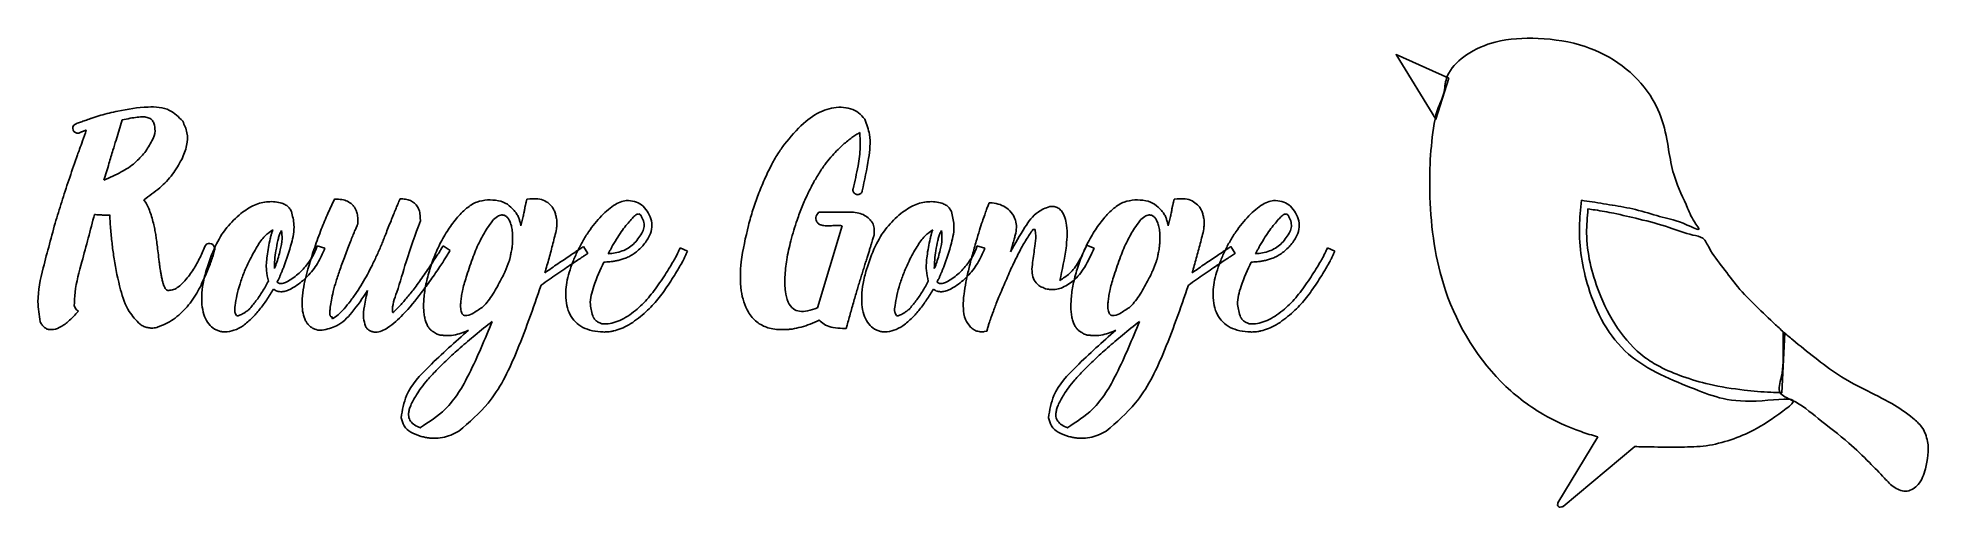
# Model space of a CAD drawing. Extents: x 1.6 to 82.8, y 5.8 to 26.
import ezdxf

# ---------------------------------------------------------------- set-up
doc = ezdxf.new("R2010")
doc.units = 0
doc.layers.get('0').update_dxf_attribs({"linetype": 'CONTINUOUS'})

msp = doc.modelspace()

# ---------------------------------------------------------------- linework, layer by layer
at = {"color": 7}
for points in [[(62.193197, 24.21778), (59.92382, 25.230507), (61.634171, 22.453538), (62.193197, 24.21778)], [(67.889611, 18.967731)], [(21.537824, 18.337438)], [(37.305908, 18.174532)], [(49.328654, 18.337438)], [(68.163439, 18.59541)], [(9.053637, 17.10253)], [(11.916855, 17.238235)], [(27.549234, 17.550334)], [(40.250505, 17.238235)], [(55.340064, 17.550334)], [(29.503282, 16.776868)], [(57.294111, 16.776868)], [(10.682022, 14.280075)], [(39.015672, 14.280075)], [(76.540138, 13.315774)]]:
    msp.add_lwpolyline(points, close=True, dxfattribs=at)
for points in [[(3.978599, 22.516868), (3.883583, 22.489742), (3.87002, 22.476179)], [(4.969148, 21.553445), (5.240558, 22.421927), (5.240558, 22.421927)], [(14.454412, 19.015888), (14.345833, 19.015888), (14.305144, 18.920872)], [(17.276941, 19.029451), (17.168362, 19.029451), (17.11411, 18.920872)], [(22.731968, 19.029451), (22.609826, 19.015888), (22.5827, 18.893746), (22.569137, 18.846276)], [(26.965725, 18.961636), (26.938599, 18.961636)], [(42.584542, 18.853057), (42.462399, 18.853057), (42.408072, 18.744478)], [(50.522798, 19.029451), (50.400656, 19.015888), (50.37353, 18.893746), (50.359967, 18.846276)], [(54.756555, 18.961636), (54.729429, 18.961636)], [(15.336457, 17.91676), (15.336457, 17.930323), (15.35002, 17.943886)], [(18.036845, 18.079591), (18.036845, 18.12028)], [(21.537824, 18.337438), (21.551387, 18.337438)], [(21.816016, 18.174532), (21.849923, 18.12028)], [(36.559568, 18.459505), (35.148266, 18.459505), (35.080451, 18.39169)], [(36.13889, 17.876071), (35.080451, 14.34789)], [(35.460365, 17.876071), (35.691086, 17.876071)], [(49.328654, 18.337438), (49.342217, 18.337438)], [(49.606845, 18.174532), (49.640753, 18.12028)], [(23.885424, 17.740366), (23.885424, 17.753929)], [(37.522991, 17.482519), (37.522991, 17.523208)], [(44.334994, 17.713165), (44.43001, 17.713165)], [(51.676253, 17.740366), (51.676253, 17.753929)], [(13.938793, 16.912573), (13.599492, 17.007589), (13.599492, 17.007589)], [(19.312367, 16.817557), (19.013831, 17.007589), (19.013831, 17.007589)], [(21.904175, 16.586911), (21.877049, 16.437643)], [(25.228761, 16.681927), (25.038804, 16.980463), (25.038804, 16.980463)], [(29.503282, 16.776868), (29.191183, 16.926136)], [(42.272367, 16.912573), (41.933142, 17.007589), (41.933142, 17.007589)], [(46.967566, 16.912573), (46.641829, 17.034715), (46.641829, 17.034715)], [(49.69508, 16.586911), (49.667954, 16.437643)], [(53.019666, 16.681927), (52.829633, 16.980463), (52.829633, 16.980463)], [(57.294111, 16.776868), (56.982012, 16.926136)], [(12.147576, 16.057653), (12.161139, 16.057653)], [(40.481226, 16.057653), (40.494789, 16.057653)], [(7.235294, 15.09423), (7.221731, 15.09423)], [(11.726898, 15.148482), (11.73368, 15.141701)], [(40.060548, 15.148482), (40.067329, 15.141701)], [(10.179966, 14.008665), (10.139202, 14.022228)], [(14.264455, 13.87296), (14.237329, 13.967976), (14.196565, 13.967976)], [(38.513616, 14.008665), (38.472851, 14.022228)], [(13.694509, 13.384467), (13.816651, 13.384467)], [(26.327964, 13.357341), (26.409342, 13.370904)], [(36.166016, 13.465845), (36.315284, 13.465845), (36.355973, 13.60155)], [(42.258804, 13.33014), (42.35382, 13.343703), (42.380946, 13.452282)], [(54.118794, 13.357341), (54.200247, 13.370904)], [(76.481111, 10.70265), (76.612476, 13.258121)], [(18.036845, 9.204962), (18.036845, 9.191399), (18.036845, 9.191399)], [(45.827674, 9.204962), (45.827674, 9.191399), (45.827674, 9.191399)], [(68.582461, 8.804944), (66.869723, 5.964751)], [(67.104459, 5.816387), (70.182425, 8.386398)]]:
    msp.add_lwpolyline(points, dxfattribs=at)
for points, knots in [([(67.889611, 18.967731), (68.039085, 18.945905), (68.520206, 18.875651), (69.342776, 18.738108), (70.338371, 18.564356), (71.438342, 18.195788), (72.055269, 18.111503), (73.065315, 17.595809), (72.640283, 18.137245), (72.392062, 18.797534), (71.86802, 19.826596), (71.63665, 21.04682), (71.450363, 22.272035), (70.842071, 23.629169), (69.677813, 24.833796), (67.993846, 25.699957), (66.098425, 25.983029), (64.324959, 25.898983), (62.985933, 25.330484), (62.284676, 24.673873), (62.055297, 24.133217), (62.01663, 23.810903), (61.958502, 23.476113), (61.82515, 23.151041), (61.672782, 22.817839), (61.417515, 21.555693), (61.281339, 19.050746), (61.748306, 15.032933), (63.674418, 11.643683), (66.053589, 9.790907), (67.527426, 9.119961), (68.34265, 8.876548), (68.582461, 8.804944)], [0, 0, 0, 0, 0.453461, 1.459588, 2.487951, 3.545796, 4.670589, 5.194143, 5.429563, 6.20721, 7.644034, 8.691989, 9.954316, 11.344469, 13.079783, 14.874898, 16.924307, 18.769061, 20.122096, 21.221, 21.535043, 21.863058, 22.190778, 22.55096, 22.91291, 23.286571, 26.396633, 30.408851, 35.295558, 37.564179, 39.365573, 40.116329, 40.116329, 40.116329, 40.116329]), ([(5.050601, 22.801841), (4.924239, 22.774105), (4.67749, 22.719946), (4.319641, 22.625475), (4.090395, 22.55247), (3.978599, 22.516868)], [0, 0, 0, 0, 0.388091, 0.757831, 1.109779, 1.109779, 1.109779, 1.109779]), ([(7.832366, 22.3676), (7.657126, 22.546237), (7.256384, 22.954744), (6.200799, 23.016121), (5.473504, 22.880627), (5.050601, 22.801841)], [0, 0, 0, 0, 0.729327, 1.667829, 2.971726, 2.971726, 2.971726, 2.971726]), ([(37.115876, 22.449053), (37.03205, 22.549746), (36.866313, 22.748831), (36.501007, 22.924766), (35.963889, 23.000949), (35.225632, 22.833016), (34.391686, 22.250663), (33.927393, 21.689292), (33.669148, 21.377051)], [0, 0, 0, 0, 0.38919, 0.769486, 1.182927, 2.000268, 2.967545, 4.179856, 4.179856, 4.179856, 4.179856]), ([(3.259385, 22.259096), (3.223255, 22.240992), (3.157586, 22.208088), (3.103149, 22.106636), (3.11437, 22.016245), (3.14536, 21.950315), (3.183207, 21.908063), (3.231295, 21.877339), (3.284957, 21.857072), (3.340892, 21.853058), (3.391507, 21.860034), (3.431986, 21.888101), (3.480613, 21.906421), (3.537945, 21.926887), (3.596986, 21.946924), (3.649215, 21.966953), (3.679858, 21.981258), (3.693626, 21.987686)], [0, 0, 0, 0, 0.118784, 0.215897, 0.323331, 0.378618, 0.433098, 0.490833, 0.548517, 0.602976, 0.658296, 0.697087, 0.748752, 0.813629, 0.879897, 0.935752, 0.981324, 0.981324, 0.981324, 0.981324]), ([(3.87002, 22.476179), (3.797153, 22.45), (3.656521, 22.399476), (3.452988, 22.327077), (3.322217, 22.281159), (3.259385, 22.259096)], [0, 0, 0, 0, 0.23228, 0.448297, 0.648076, 0.648076, 0.648076, 0.648076]), ([(3.693626, 21.987686), (3.639468, 21.831332), (3.543949, 21.55557), (3.418284, 21.197858), (3.343989, 20.997528), (3.313637, 20.915684)], [0, 0, 0, 0, 0.496407, 0.875515, 1.137386, 1.137386, 1.137386, 1.137386]), ([(5.240558, 22.421927), (5.352385, 22.446193), (5.564028, 22.492118), (5.86757, 22.539559), (6.059634, 22.551861), (6.149729, 22.557632)], [0, 0, 0, 0, 0.343284, 0.649697, 0.920428, 0.920428, 0.920428, 0.920428]), ([(6.149729, 22.557632), (6.219551, 22.54839), (6.347166, 22.531498), (6.516109, 22.437835), (6.570827, 22.33595), (6.597533, 22.286222)], [0, 0, 0, 0, 0.210861, 0.385399, 0.551811, 0.551811, 0.551811, 0.551811]), ([(6.597533, 22.286222), (6.623358, 22.172769), (6.682414, 21.913328), (6.504221, 21.468724), (6.313264, 21.185993), (6.203981, 21.024187)], [0, 0, 0, 0, 0.342455, 0.783113, 1.37274, 1.37274, 1.37274, 1.37274]), ([(7.791678, 20.725651), (7.874288, 20.920882), (8.028208, 21.284636), (8.058753, 21.875981), (7.906937, 22.205662), (7.832366, 22.3676)], [0, 0, 0, 0, 0.634235, 1.181708, 1.710231, 1.710231, 1.710231, 1.710231]), ([(37.007372, 19.368676), (37.106318, 19.830103), (37.276663, 20.624497), (37.398015, 21.691968), (37.19651, 22.232682), (37.115876, 22.449053)], [0, 0, 0, 0, 1.423812, 2.451241, 3.136644, 3.136644, 3.136644, 3.136644]), ([(4.453529, 19.830043), (4.524875, 20.068788), (4.65345, 20.49904), (4.825274, 21.073522), (4.925909, 21.409212), (4.969148, 21.553445)], [0, 0, 0, 0, 0.747532, 1.347159, 1.798882, 1.798882, 1.798882, 1.798882]), ([(33.669148, 21.377051), (33.570225, 21.240074), (33.357561, 20.945604), (33.075683, 20.433267), (32.796657, 19.848405), (32.536496, 19.214052), (32.305371, 18.557815), (32.183185, 18.112061), (32.122216, 17.889634)], [0, 0, 0, 0, 0.506488, 1.088838, 1.750734, 2.450198, 3.144707, 3.836414, 3.836414, 3.836414, 3.836414]), ([(35.080451, 14.34789), (34.941815, 14.296797), (34.695285, 14.205941), (34.332358, 14.177452), (34.008472, 14.294564), (33.786075, 14.61704), (33.684079, 15.095884), (33.677542, 15.713435), (33.759756, 16.446803), (33.938996, 17.265936), (34.172379, 18.027459), (34.42141, 18.699017), (34.660711, 19.245474), (34.919164, 19.74535), (35.185056, 20.190411), (35.447509, 20.57367), (35.709796, 20.885737), (35.957458, 21.138811), (36.175613, 21.350798), (36.373271, 21.521674), (36.555965, 21.660172), (36.72736, 21.779177), (36.843075, 21.846628), (36.898793, 21.879107)], [0, 0, 0, 0, 0.442084, 0.786134, 1.07115, 1.431098, 1.90122, 2.52648, 3.276258, 4.111056, 5.03827, 5.663501, 6.258958, 6.826765, 7.35051, 7.813528, 8.218654, 8.571586, 8.875497, 9.13102, 9.354801, 9.563064, 9.756478, 9.756478, 9.756478, 9.756478]), ([(36.898793, 21.879107), (36.912794, 21.668889), (36.944793, 21.188437), (36.827188, 20.377239), (36.689794, 19.788979), (36.61382, 19.463692)], [0, 0, 0, 0, 0.630659, 1.441375, 2.444196, 2.444196, 2.444196, 2.444196]), ([(3.313637, 20.915684), (3.202175, 20.594833), (2.982909, 19.963657), (2.67485, 19.027344), (2.484464, 18.410067), (2.390902, 18.106717)], [0, 0, 0, 0, 1.018972, 2.004514, 2.956854, 2.956854, 2.956854, 2.956854]), ([(6.203981, 21.024187), (6.068559, 20.871063), (5.776584, 20.540922), (5.170496, 20.148763), (4.704472, 19.941597), (4.453529, 19.830043)], [0, 0, 0, 0, 0.610992, 1.317316, 2.141408, 2.141408, 2.141408, 2.141408]), ([(6.163292, 18.988762), (6.398402, 19.153952), (6.850167, 19.471365), (7.41193, 20.057243), (7.667328, 20.506778), (7.791678, 20.725651)], [0, 0, 0, 0, 0.861228, 1.654851, 2.407911, 2.407911, 2.407911, 2.407911]), ([(7.221731, 15.09423), (7.200886, 15.09721), (7.156755, 15.10352), (7.100191, 15.153962), (7.052556, 15.228924), (7.010004, 15.333373), (6.970116, 15.467498), (6.93567, 15.624961), (6.904594, 15.787883), (6.877158, 15.939378), (6.854295, 16.081345), (6.833725, 16.233973), (6.811082, 16.417158), (6.783584, 16.668044), (6.747022, 16.954681), (6.708606, 17.24644), (6.674256, 17.499522), (6.631588, 17.7406), (6.571281, 17.996054), (6.498484, 18.270353), (6.409612, 18.540561), (6.301383, 18.784187), (6.20767, 18.923018), (6.163292, 18.988762)], [0, 0, 0, 0, 0.061976, 0.131212, 0.217577, 0.328321, 0.467842, 0.637231, 0.811533, 0.96547, 1.099084, 1.24288, 1.427466, 1.652811, 2.000027, 2.294304, 2.535665, 2.766186, 3.028428, 3.322867, 3.617289, 3.881407, 4.11899, 4.11899, 4.11899, 4.11899]), ([(12.500364, 18.486706), (12.470442, 18.542325), (12.411977, 18.650999), (12.267629, 18.774525), (11.968482, 18.893917), (11.497943, 18.939951), (10.874466, 18.785653), (10.518481, 18.537288), (10.329234, 18.405253)], [0, 0, 0, 0, 0.18825, 0.367822, 0.555541, 1.147282, 1.75283, 2.440121, 2.440121, 2.440121, 2.440121]), ([(14.305144, 18.920872), (14.211698, 18.724243), (14.011392, 18.302761), (13.734137, 17.608414), (13.557429, 17.109268), (13.463787, 16.844758)], [0, 0, 0, 0, 0.652985, 1.399701, 2.241493, 2.241493, 2.241493, 2.241493]), ([(15.35002, 17.943886), (15.350226, 17.955442), (15.350727, 17.983596), (15.353044, 18.033363), (15.358167, 18.099072), (15.356746, 18.183554), (15.34139, 18.287799), (15.31757, 18.407774), (15.280634, 18.53232), (15.223547, 18.647312), (15.125698, 18.778079), (14.964846, 18.907644), (14.723061, 19.001708), (14.547281, 19.010986), (14.454412, 19.015888)], [0, 0, 0, 0, 0.034672, 0.084474, 0.149437, 0.232358, 0.337277, 0.465025, 0.599276, 0.725708, 0.847955, 1.086968, 1.334776, 1.612348, 1.612348, 1.612348, 1.612348]), ([(17.11411, 18.920872), (17.10908, 18.908563), (17.088958, 18.859324), (17.043716, 18.748512), (16.971535, 18.571632), (16.87889, 18.344283), (16.772668, 18.081911), (16.660537, 17.804354), (16.552775, 17.535144), (16.45959, 17.297827), (16.405553, 17.153607), (16.381333, 17.088967)], [0, 0, 0, 0, 0.039891, 0.159576, 0.359075, 0.613014, 0.89608, 1.208251, 1.511065, 1.766012, 1.973095, 1.973095, 1.973095, 1.973095]), ([(17.860451, 18.771604), (17.811041, 18.818611), (17.709949, 18.914789), (17.504616, 19.001128), (17.355544, 19.019673), (17.276941, 19.029451)], [0, 0, 0, 0, 0.203301, 0.415961, 0.65316, 0.65316, 0.65316, 0.65316]), ([(18.036845, 18.12028), (18.033467, 18.208867), (18.027235, 18.372339), (17.973414, 18.598896), (17.896288, 18.716813), (17.860451, 18.771604)], [0, 0, 0, 0, 0.266083, 0.49101, 0.686236, 0.686236, 0.686236, 0.686236]), ([(20.913626, 18.988762), (20.760314, 18.967187), (20.433939, 18.921258), (19.978731, 18.616132), (19.558375, 18.174686), (19.167268, 17.628205), (18.823431, 17.013896), (18.5508, 16.358647), (18.346229, 15.699678), (18.207746, 15.06581), (18.18395, 14.653841), (18.17255, 14.456469)], [0, 0, 0, 0, 0.459398, 0.977984, 1.600077, 2.287272, 2.986932, 3.708305, 4.411677, 5.055689, 5.64801, 5.64801, 5.64801, 5.64801]), ([(22.067081, 18.527395), (21.974011, 18.62493), (21.784668, 18.823356), (21.368457, 18.978543), (21.071856, 18.985207), (20.913626, 18.988762)], [0, 0, 0, 0, 0.400328, 0.814434, 1.287974, 1.287974, 1.287974, 1.287974]), ([(22.569137, 18.846276), (22.565807, 18.833979), (22.558222, 18.805969), (22.547158, 18.758402), (22.534564, 18.701365), (22.521229, 18.636785), (22.507569, 18.566693), (22.494157, 18.490878), (22.478333, 18.407527), (22.457797, 18.314808), (22.432939, 18.212955), (22.405912, 18.104308), (22.378818, 17.991216), (22.360999, 17.914768), (22.351979, 17.876071)], [0, 0, 0, 0, 0.038218, 0.08705, 0.146486, 0.213452, 0.28487, 0.360712, 0.444425, 0.539367, 0.64557, 0.758947, 0.87524, 0.994441, 0.994441, 0.994441, 0.994441]), ([(23.885424, 17.753929), (23.885831, 17.769255), (23.886819, 17.806485), (23.89155, 17.872092), (23.901184, 17.95793), (23.901518, 18.067683), (23.880724, 18.201632), (23.846685, 18.354083), (23.794868, 18.510891), (23.717281, 18.653895), (23.587356, 18.810353), (23.381791, 18.963533), (23.069301, 19.05139), (22.849425, 19.03709), (22.731968, 19.029451)], [0, 0, 0, 0, 0.045991, 0.11172, 0.197251, 0.305077, 0.439744, 0.602879, 0.773571, 0.933479, 1.08768, 1.381144, 1.687461, 2.038745, 2.038745, 2.038745, 2.038745]), ([(26.938599, 18.961636), (26.852371, 18.952017), (26.664521, 18.93106), (26.384542, 18.785844), (26.095054, 18.571666), (25.801502, 18.295603), (25.51592, 17.972834), (25.247645, 17.609869), (24.999024, 17.212185), (24.775238, 16.783175), (24.579888, 16.335258), (24.423532, 15.885341), (24.31566, 15.449118), (24.290832, 15.163621), (24.278901, 15.026416)], [0, 0, 0, 0, 0.258431, 0.562995, 0.929597, 1.339273, 1.76861, 2.221194, 2.691663, 3.174221, 3.671544, 4.156217, 4.602207, 5.014854, 5.014854, 5.014854, 5.014854]), ([(27.820645, 18.432379), (27.753345, 18.532284), (27.623156, 18.725548), (27.314416, 18.917302), (27.08421, 18.946572), (26.965725, 18.961636)], [0, 0, 0, 0, 0.358653, 0.693806, 1.049245, 1.049245, 1.049245, 1.049245]), ([(36.61382, 19.463692), (36.609337, 19.446233), (36.600657, 19.412433), (36.608201, 19.359459), (36.63278, 19.313133), (36.666263, 19.273344), (36.705311, 19.241145), (36.752512, 19.214597), (36.809006, 19.207341), (36.867952, 19.213297), (36.920076, 19.237659), (36.962962, 19.27259), (36.994739, 19.317169), (37.003138, 19.351415), (37.007372, 19.368676)], [0, 0, 0, 0, 0.053666, 0.103893, 0.156142, 0.209121, 0.258944, 0.307521, 0.369354, 0.42631, 0.483347, 0.53903, 0.591091, 0.644003, 0.644003, 0.644003, 0.644003]), ([(40.834014, 18.486706), (40.804078, 18.542324), (40.745591, 18.650985), (40.601266, 18.774526), (40.30212, 18.893924), (39.831577, 18.939947), (39.208093, 18.785665), (38.852119, 18.537289), (38.662884, 18.405253)], [0, 0, 0, 0, 0.188268, 0.367827, 0.555531, 1.147288, 1.752852, 2.440115, 2.440115, 2.440115, 2.440115]), ([(42.408072, 18.744478), (42.386852, 18.686977), (42.337648, 18.553646), (42.256878, 18.325003), (42.153197, 18.032661), (42.030743, 17.655911), (41.890007, 17.175796), (41.732424, 16.61381), (41.579706, 16.025694), (41.459777, 15.466884), (41.362193, 14.909034), (41.327828, 14.376058), (41.396316, 13.862915), (41.579189, 13.626764), (41.661732, 13.520172)], [0, 0, 0, 0, 0.183873, 0.426355, 0.72746, 1.114402, 1.614612, 2.228275, 2.865474, 3.436813, 3.943337, 4.560658, 5.045008, 5.443498, 5.443498, 5.443498, 5.443498]), ([(43.371571, 16.749742), (43.401363, 16.852719), (43.454235, 17.035472), (43.521642, 17.275418), (43.591661, 17.520756), (43.644846, 17.792436), (43.604629, 18.112297), (43.458164, 18.398024), (43.231106, 18.634674), (42.927695, 18.804902), (42.701258, 18.836678), (42.584542, 18.853057)], [0, 0, 0, 0, 0.321622, 0.570782, 0.747464, 1.087795, 1.393574, 1.695011, 2.03518, 2.365115, 2.716085, 2.716085, 2.716085, 2.716085]), ([(45.054208, 18.703789), (44.878896, 18.635088), (44.432391, 18.460112), (43.905397, 17.707099), (43.569363, 17.10446), (43.371571, 16.749742)], [0, 0, 0, 0, 0.555669, 1.41524, 2.645092, 2.645092, 2.645092, 2.645092]), ([(45.488449, 15.528472), (45.591359, 15.987494), (45.767091, 16.771338), (45.835193, 17.78159), (45.678626, 18.412511), (45.424783, 18.6458), (45.244978, 18.714963), (45.119542, 18.707616), (45.054208, 18.703789)], [0, 0, 0, 0, 1.406629, 2.402012, 3.050239, 3.23718, 3.416109, 3.61061, 3.61061, 3.61061, 3.61061]), ([(48.704456, 18.988762), (48.551144, 18.967187), (48.224768, 18.921258), (47.76956, 18.616132), (47.349204, 18.174686), (46.958102, 17.628208), (46.61427, 17.013904), (46.341731, 16.358625), (46.137069, 15.699686), (45.998578, 15.065811), (45.97478, 14.653841), (45.963379, 14.456469)], [0, 0, 0, 0, 0.459398, 0.977984, 1.600077, 2.28727, 2.986921, 3.708273, 4.411661, 5.055677, 5.647998, 5.647998, 5.647998, 5.647998]), ([(49.857911, 18.527395), (49.764847, 18.62493), (49.575516, 18.823355), (49.159304, 18.978549), (48.862697, 18.985209), (48.704456, 18.988762)], [0, 0, 0, 0, 0.400316, 0.814407, 1.287979, 1.287979, 1.287979, 1.287979]), ([(50.359967, 18.846276), (50.356637, 18.833979), (50.349052, 18.805969), (50.337988, 18.758402), (50.32539, 18.701367), (50.312076, 18.636787), (50.298458, 18.566691), (50.285069, 18.490874), (50.269218, 18.407526), (50.248641, 18.31481), (50.223765, 18.212957), (50.196744, 18.10431), (50.169663, 17.991221), (50.151883, 17.914768), (50.142884, 17.876071)], [0, 0, 0, 0, 0.038218, 0.08705, 0.146486, 0.213448, 0.284859, 0.360698, 0.444414, 0.539364, 0.645572, 0.758948, 0.875237, 0.994425, 0.994425, 0.994425, 0.994425]), ([(51.404843, 18.771604), (51.329602, 18.835617), (51.175813, 18.966457), (50.859223, 19.050522), (50.639943, 19.036788), (50.522798, 19.029451)], [0, 0, 0, 0, 0.293424, 0.599741, 0.951076, 0.951076, 0.951076, 0.951076]), ([(51.676253, 17.753929), (51.67666, 17.769255), (51.677648, 17.806485), (51.682379, 17.872092), (51.692013, 17.957929), (51.692352, 18.067685), (51.671553, 18.201613), (51.637684, 18.354161), (51.585467, 18.510646), (51.509022, 18.654711), (51.439148, 18.733113), (51.404843, 18.771604)], [0, 0, 0, 0, 0.045991, 0.11172, 0.197251, 0.305077, 0.439741, 0.602865, 0.773569, 0.933478, 1.087701, 1.087701, 1.087701, 1.087701]), ([(54.729429, 18.961636), (54.643206, 18.952017), (54.455373, 18.931062), (54.175423, 18.785838), (53.885956, 18.57166), (53.592401, 18.2956), (53.306806, 17.972824), (53.038467, 17.60989), (52.78987, 17.212183), (52.566111, 16.783162), (52.370706, 16.33527), (52.214377, 15.88534), (52.106535, 15.449114), (52.081677, 15.16362), (52.06973, 15.026416)], [0, 0, 0, 0, 0.258412, 0.562943, 0.929529, 1.339207, 1.768557, 2.221173, 2.691633, 3.174183, 3.67152, 4.156187, 4.602174, 5.014824, 5.014824, 5.014824, 5.014824]), ([(55.611474, 18.432379), (55.544188, 18.532286), (55.414017, 18.725563), (55.105259, 18.9173), (54.875044, 18.946571), (54.756555, 18.961636)], [0, 0, 0, 0, 0.358632, 0.6938, 1.049254, 1.049254, 1.049254, 1.049254]), ([(70.182425, 8.386398), (70.400632, 8.381351), (71.063605, 8.366017), (72.085586, 8.362986), (73.594004, 8.38906), (75.178997, 8.975513), (76.193073, 9.641846), (77.4092, 10.572826), (74.538395, 10.135664), (72.846409, 10.828399), (69.565821, 12.104456), (68.100556, 14.968489), (67.717336, 17.337127), (67.849647, 18.589464), (67.889611, 18.967731)], [0, 0, 0, 0, 0.654882, 1.989716, 3.062101, 5.196338, 6.702456, 7.293078, 8.628873, 11.578532, 14.77916, 18.122855, 20.753776, 21.892346, 21.892346, 21.892346, 21.892346]), ([(2.390902, 18.106717), (2.204231, 17.429168), (1.888019, 16.281432), (1.546284, 14.810039), (1.667575, 14.036883), (1.712452, 13.750818)], [0, 0, 0, 0, 2.117549, 3.587026, 4.450037, 4.450037, 4.450037, 4.450037]), ([(3.177931, 14.429343), (3.185322, 14.625974), (3.209566, 15.270963), (3.576107, 16.576601), (3.86811, 17.686707), (4.046414, 18.364564)], [0, 0, 0, 0, 0.589117, 1.932427, 4.039024, 4.039024, 4.039024, 4.039024]), ([(4.046414, 18.364564), (4.061452, 18.361289), (4.10907, 18.350919), (4.209311, 18.345751), (4.346838, 18.336487), (4.490603, 18.331509), (4.608475, 18.328928), (4.672631, 18.335045), (4.697738, 18.337438)], [0, 0, 0, 0, 0.046127, 0.146055, 0.300106, 0.460034, 0.577636, 0.653249, 0.653249, 0.653249, 0.653249]), ([(4.697738, 18.337438), (4.711358, 18.118676), (4.73807, 17.689648), (4.802276, 17.060824), (4.915997, 16.202545), (5.118087, 15.240333), (5.432335, 14.235767), (5.833702, 13.816454), (6.000461, 13.642239)], [0, 0, 0, 0, 0.657458, 1.289378, 1.896461, 3.251109, 4.258215, 4.974064, 4.974064, 4.974064, 4.974064]), ([(10.329234, 18.405253), (10.117363, 18.210116), (9.673007, 17.800856), (9.182482, 16.962099), (8.965379, 16.327013), (8.850117, 15.989839)], [0, 0, 0, 0, 0.860404, 1.804516, 2.873049, 2.873049, 2.873049, 2.873049]), ([(12.174702, 16.111981), (12.291591, 16.444765), (12.496352, 17.027727), (12.664477, 17.846535), (12.54901, 18.296948), (12.500364, 18.486706)], [0, 0, 0, 0, 1.062822, 1.861818, 2.44349, 2.44349, 2.44349, 2.44349]), ([(14.196565, 13.967976), (14.19041, 13.975795), (14.176074, 13.994009), (14.161928, 14.031611), (14.141383, 14.092729), (14.149083, 14.212569), (14.173218, 14.410426), (14.219028, 14.702599), (14.298885, 15.075873), (14.426362, 15.519094), (14.56285, 15.931227), (14.694926, 16.295516), (14.80559, 16.596374), (14.919942, 16.899937), (15.029432, 17.184791), (15.126263, 17.429243), (15.206743, 17.62229), (15.269071, 17.764485), (15.309248, 17.857458), (15.329892, 17.902451), (15.336457, 17.91676)], [0, 0, 0, 0, 0.029694, 0.069172, 0.119476, 0.222041, 0.422339, 0.721509, 1.107009, 1.567401, 2.104035, 2.409275, 2.72983, 3.065732, 3.382424, 3.645338, 3.854504, 4.009829, 4.111106, 4.158335, 4.158335, 4.158335, 4.158335]), ([(17.806123, 15.216373), (17.696958, 15.077554), (17.49135, 14.816094), (17.180857, 14.464568), (16.982867, 14.246537), (16.875379, 14.150783), (16.865277, 14.148009), (16.856053, 14.150701), (16.848642, 14.155775), (16.843475, 14.163068), (16.815555, 14.461812), (17.101213, 15.180486), (17.444669, 16.486807), (17.820126, 17.496678), (18.036845, 18.079591)], [0, 0, 0, 0, 0.529799, 0.997856, 1.405184, 1.416486, 1.425806, 1.435127, 1.444324, 1.452475, 1.460899, 2.3303, 3.692462, 5.552177, 5.552177, 5.552177, 5.552177]), ([(20.900063, 17.767492), (20.974223, 17.874451), (21.102116, 18.058908), (21.311228, 18.281742), (21.471446, 18.321123), (21.537824, 18.337438)], [0, 0, 0, 0, 0.393511, 0.678634, 0.880321, 0.880321, 0.880321, 0.880321]), ([(21.551387, 18.337438), (21.569376, 18.336256), (21.605767, 18.333865), (21.658971, 18.31442), (21.707946, 18.284305), (21.751453, 18.249015), (21.788789, 18.213255), (21.807319, 18.1869), (21.816016, 18.174532)], [0, 0, 0, 0, 0.053859, 0.108951, 0.167775, 0.225689, 0.276878, 0.322142, 0.322142, 0.322142, 0.322142]), ([(21.849923, 18.12028), (21.877614, 18.058501), (21.935988, 17.928269), (21.979918, 17.704569), (21.995363, 17.46449), (21.993365, 17.231611), (21.984493, 17.029763), (21.962315, 16.869818), (21.936135, 16.747788), (21.918298, 16.657264), (21.90821, 16.60701), (21.904175, 16.586911)], [0, 0, 0, 0, 0.202561, 0.427005, 0.678755, 0.923771, 1.125367, 1.284434, 1.407457, 1.499729, 1.561228, 1.561228, 1.561228, 1.561228]), ([(22.351979, 17.876071), (22.34192, 17.92659), (22.321979, 18.026728), (22.274818, 18.1713), (22.228683, 18.294586), (22.170615, 18.387997), (22.121536, 18.461036), (22.085018, 18.505537), (22.067081, 18.527395)], [0, 0, 0, 0, 0.154359, 0.305973, 0.45605, 0.54733, 0.635144, 0.719915, 0.719915, 0.719915, 0.719915]), ([(25.907286, 16.315501), (25.950026, 16.316085), (26.036603, 16.317268), (26.167887, 16.326935), (26.304983, 16.341579), (26.452811, 16.367738), (26.615593, 16.409858), (26.795507, 16.463504), (26.985861, 16.541323), (27.176474, 16.654611), (27.364519, 16.795793), (27.543161, 16.963643), (27.701894, 17.158029), (27.861851, 17.404473), (27.987438, 17.713248), (27.985794, 18.096137), (27.877021, 18.317598), (27.820645, 18.432379)], [0, 0, 0, 0, 0.128206, 0.259701, 0.394742, 0.54171, 0.709572, 0.898907, 1.104705, 1.324634, 1.562122, 1.809027, 2.058073, 2.312993, 2.689422, 3.042259, 3.421887, 3.421887, 3.421887, 3.421887]), ([(26.2872, 17.021152), (26.359424, 17.142477), (26.494971, 17.370177), (26.702347, 17.679031), (26.895982, 17.929519), (27.062566, 18.120725), (27.187357, 18.253963), (27.277033, 18.333026), (27.345619, 18.365994), (27.395246, 18.380662), (27.448435, 18.383961), (27.480486, 18.34006), (27.514578, 18.301928), (27.528751, 18.271058), (27.535671, 18.255985)], [0, 0, 0, 0, 0.423542, 0.794893, 1.115215, 1.372769, 1.555109, 1.663437, 1.728861, 1.780427, 1.821146, 1.876627, 1.928225, 1.977454, 1.977454, 1.977454, 1.977454]), ([(27.535671, 18.255985), (27.57234, 18.179481), (27.643162, 18.03172), (27.648559, 17.776206), (27.582982, 17.627077), (27.549234, 17.550334)], [0, 0, 0, 0, 0.252566, 0.487815, 0.73723, 0.73723, 0.73723, 0.73723]), ([(32.122216, 17.889634), (31.999471, 17.37278), (31.780733, 16.451724), (31.745629, 15.170571), (32.004093, 14.257378), (32.453203, 13.716754), (32.96523, 13.454864), (33.398663, 13.406728), (33.698441, 13.413728), (33.847924, 13.422225), (33.946176, 13.433252), (33.994886, 13.438719)], [0, 0, 0, 0, 1.590571, 2.834465, 3.811405, 4.358764, 4.894927, 5.493281, 5.645593, 5.795135, 5.942163, 5.942163, 5.942163, 5.942163]), ([(35.080451, 18.39169), (35.060322, 18.356594), (35.021952, 18.289695), (35.005944, 18.172642), (35.028418, 18.101792), (35.039762, 18.066028)], [0, 0, 0, 0, 0.120732, 0.230135, 0.341656, 0.341656, 0.341656, 0.341656]), ([(35.039762, 18.066028), (35.066534, 18.027542), (35.123147, 17.946157), (35.281104, 17.88467), (35.396313, 17.879144), (35.460365, 17.876071)], [0, 0, 0, 0, 0.138017, 0.291856, 0.484477, 0.484477, 0.484477, 0.484477]), ([(35.691086, 17.876071), (35.753832, 17.880702), (35.866178, 17.888992), (36.016219, 17.892188), (36.102248, 17.880885), (36.13889, 17.876071)], [0, 0, 0, 0, 0.188835, 0.338103, 0.448848, 0.448848, 0.448848, 0.448848]), ([(37.305908, 18.174532), (37.242522, 18.227245), (37.110472, 18.337061), (36.849181, 18.429981), (36.660189, 18.449248), (36.559568, 18.459505)], [0, 0, 0, 0, 0.245814, 0.512098, 0.815288, 0.815288, 0.815288, 0.815288]), ([(38.662884, 18.405253), (38.451012, 18.210116), (38.006657, 17.800856), (37.516131, 16.962099), (37.299029, 16.327013), (37.183766, 15.989839)], [0, 0, 0, 0, 0.860404, 1.804516, 2.873049, 2.873049, 2.873049, 2.873049]), ([(37.522991, 17.523208), (37.526152, 17.60793), (37.532167, 17.76917), (37.458278, 18.00204), (37.356633, 18.117108), (37.305908, 18.174532)], [0, 0, 0, 0, 0.253376, 0.482218, 0.710183, 0.710183, 0.710183, 0.710183]), ([(40.508352, 16.111981), (40.625238, 16.444766), (40.829995, 17.027729), (40.998077, 17.846532), (40.882645, 18.296948), (40.834014, 18.486706)], [0, 0, 0, 0, 1.062817, 1.86181, 2.443476, 2.443476, 2.443476, 2.443476]), ([(48.690893, 17.767492), (48.765067, 17.874448), (48.89298, 18.058893), (49.102073, 18.28174), (49.26228, 18.321122), (49.328654, 18.337438)], [0, 0, 0, 0, 0.393531, 0.678642, 0.880313, 0.880313, 0.880313, 0.880313]), ([(49.342217, 18.337438), (49.360217, 18.336258), (49.396614, 18.333871), (49.44982, 18.314421), (49.49878, 18.284288), (49.542314, 18.249031), (49.579635, 18.213253), (49.598154, 18.1869), (49.606845, 18.174532)], [0, 0, 0, 0, 0.053892, 0.108969, 0.167778, 0.225718, 0.276895, 0.322149, 0.322149, 0.322149, 0.322149]), ([(49.640753, 18.12028), (49.668444, 18.058501), (49.726818, 17.928269), (49.770747, 17.704569), (49.786192, 17.46449), (49.784194, 17.231611), (49.775324, 17.029762), (49.753141, 16.86982), (49.726975, 16.747791), (49.709182, 16.657264), (49.699109, 16.60701), (49.69508, 16.586911)], [0, 0, 0, 0, 0.202561, 0.427005, 0.678755, 0.923771, 1.125367, 1.284434, 1.407453, 1.499718, 1.561214, 1.561214, 1.561214, 1.561214]), ([(50.142884, 17.876071), (50.132806, 17.92659), (50.112829, 18.026725), (50.065654, 18.171284), (50.019612, 18.294616), (49.96146, 18.387988), (49.912369, 18.461033), (49.875849, 18.505537), (49.857911, 18.527395)], [0, 0, 0, 0, 0.154369, 0.305984, 0.456041, 0.547349, 0.635174, 0.719947, 0.719947, 0.719947, 0.719947]), ([(53.698116, 16.315501), (53.740856, 16.316085), (53.827432, 16.317268), (53.958716, 16.326934), (54.095823, 16.341582), (54.243659, 16.367731), (54.40644, 16.409858), (54.586346, 16.463509), (54.776705, 16.541324), (54.967331, 16.654596), (55.15535, 16.795805), (55.333992, 16.963641), (55.492723, 17.158029), (55.652681, 17.404473), (55.778267, 17.713248), (55.776624, 18.096137), (55.66785, 18.317598), (55.611474, 18.432379)], [0, 0, 0, 0, 0.128206, 0.259701, 0.394742, 0.541743, 0.709589, 0.898908, 1.104722, 1.324664, 1.562126, 1.809031, 2.058076, 2.312996, 2.689426, 3.042263, 3.421891, 3.421891, 3.421891, 3.421891]), ([(54.078105, 17.021152), (54.150313, 17.142479), (54.285834, 17.370187), (54.493219, 17.679018), (54.686809, 17.92953), (54.853397, 18.120724), (54.978186, 18.253963), (55.067863, 18.333026), (55.136448, 18.365993), (55.186077, 18.380664), (55.239268, 18.383955), (55.27135, 18.340077), (55.305423, 18.301925), (55.319586, 18.271057), (55.326501, 18.255985)], [0, 0, 0, 0, 0.423523, 0.794873, 1.115173, 1.372727, 1.555067, 1.663394, 1.728818, 1.780384, 1.821104, 1.876609, 1.928196, 1.977418, 1.977418, 1.977418, 1.977418]), ([(55.326501, 18.255985), (55.363169, 18.179481), (55.433992, 18.03172), (55.439389, 17.776206), (55.373811, 17.627077), (55.340064, 17.550334)], [0, 0, 0, 0, 0.252566, 0.487815, 0.73723, 0.73723, 0.73723, 0.73723]), ([(68.163439, 18.59541), (68.134404, 18.248326), (68.03388, 17.046678), (68.590221, 14.727949), (69.823744, 12.676374), (71.32957, 11.752008), (72.26268, 11.370676), (73.473606, 11.008427), (74.751062, 10.815438), (75.791027, 10.72265), (76.328167, 10.707082), (76.481111, 10.70265)], [0, 0, 0, 0, 1.041352, 3.605297, 7.051914, 7.803287, 8.874123, 10.06811, 11.58707, 12.740004, 13.19897, 13.19897, 13.19897, 13.19897]), ([(76.612476, 13.258121), (76.481669, 13.379083), (76.066308, 13.763182), (75.388698, 14.418181), (74.595034, 15.1983), (73.970094, 16.085098), (73.432966, 16.729662), (73.153254, 17.392023), (72.441033, 17.501578), (71.580717, 17.848201), (70.431052, 18.152217), (69.371213, 18.395486), (68.635015, 18.531577), (68.264687, 18.581705), (68.163439, 18.59541)], [0, 0, 0, 0, 0.534457, 1.697097, 2.828207, 3.868449, 4.923439, 5.405953, 5.849328, 6.926559, 8.259304, 9.381592, 10.196205, 10.502719, 10.502719, 10.502719, 10.502719]), ([(9.053637, 17.10253), (9.013422, 17.110708), (8.940262, 17.125585), (8.830711, 17.078664), (8.752705, 16.924631), (8.673312, 16.711322), (8.544935, 16.449195), (8.41136, 16.190446), (8.256958, 15.936576), (8.074284, 15.69029), (7.875528, 15.455653), (7.669039, 15.258792), (7.454232, 15.122338), (7.304331, 15.103094), (7.235294, 15.09423)], [0, 0, 0, 0, 0.121079, 0.220274, 0.330247, 0.621773, 0.912131, 1.201823, 1.496203, 1.802, 2.121182, 2.416751, 2.658844, 2.865529, 2.865529, 2.865529, 2.865529]), ([(9.202905, 16.831195), (9.204811, 16.851544), (9.208504, 16.890958), (9.198983, 16.949004), (9.177921, 17.001363), (9.146223, 17.046354), (9.104268, 17.082058), (9.070722, 17.095621), (9.053637, 17.10253)], [0, 0, 0, 0, 0.061111, 0.118361, 0.174519, 0.229091, 0.282071, 0.337062, 0.337062, 0.337062, 0.337062]), ([(10.682022, 16.35619), (10.793036, 16.568891), (10.990505, 16.947238), (11.317137, 17.423513), (11.584839, 17.616672), (11.699772, 17.699602)], [0, 0, 0, 0, 0.721403, 1.283209, 1.70588, 1.70588, 1.70588, 1.70588]), ([(11.699772, 17.699602), (11.687381, 17.66353), (11.660724, 17.585927), (11.62523, 17.458968), (11.541195, 17.120673), (11.452204, 16.620999), (11.397547, 15.999131), (11.475581, 15.643472), (11.50974, 15.487783)], [0, 0, 0, 0, 0.1144, 0.246117, 0.395317, 1.159846, 1.771084, 2.24697, 2.24697, 2.24697, 2.24697]), ([(12.079686, 17.672476), (12.090218, 17.55266), (12.114988, 17.270884), (12.013935, 16.78689), (11.907782, 16.398527), (11.819584, 16.15017), (11.795258, 16.084913), (11.774961, 16.054969), (11.767587, 16.044091)], [0, 0, 0, 0, 0.359225, 0.844803, 1.468579, 1.567795, 1.636722, 1.676049, 1.676049, 1.676049, 1.676049]), ([(11.767587, 16.044091), (11.771189, 16.16485), (11.77878, 16.419327), (11.831369, 16.818404), (11.887452, 17.093835), (11.916855, 17.238235)], [0, 0, 0, 0, 0.362266, 0.763402, 1.205467, 1.205467, 1.205467, 1.205467]), ([(11.916855, 17.238235), (11.93191, 17.298788), (11.959391, 17.409325), (12.010842, 17.556846), (12.058472, 17.636844), (12.079686, 17.672476)], [0, 0, 0, 0, 0.187285, 0.341878, 0.466033, 0.466033, 0.466033, 0.466033]), ([(16.381333, 17.088967), (16.315167, 16.935762), (16.18549, 16.6355), (15.979015, 16.201338), (15.768298, 15.787436), (15.544006, 15.390833), (15.298907, 15.008476), (15.041094, 14.645094), (14.780458, 14.322866), (14.528162, 14.059173), (14.347007, 13.931253), (14.264455, 13.87296)], [0, 0, 0, 0, 0.500611, 0.981134, 1.441992, 1.893758, 2.347362, 2.804023, 3.229419, 3.590846, 3.893437, 3.893437, 3.893437, 3.893437]), ([(20.031581, 15.745554), (20.120376, 16.016643), (20.285271, 16.520062), (20.567089, 17.201743), (20.795646, 17.59008), (20.900063, 17.767492)], [0, 0, 0, 0, 0.855895, 1.589422, 2.206406, 2.206406, 2.206406, 2.206406]), ([(23.383292, 15.854134), (23.442707, 16.062533), (23.561584, 16.479503), (23.729, 17.108333), (23.833264, 17.529614), (23.885424, 17.740366)], [0, 0, 0, 0, 0.650102, 1.300741, 1.952064, 1.952064, 1.952064, 1.952064]), ([(27.549234, 17.550334), (27.438184, 17.38485), (27.221028, 17.061249), (26.694477, 16.745183), (26.301603, 16.69465), (26.097243, 16.668364)], [0, 0, 0, 0, 0.592671, 1.158958, 1.772847, 1.772847, 1.772847, 1.772847]), ([(36.355973, 13.60155), (36.380549, 13.690278), (36.430419, 13.870323), (36.507366, 14.143984), (36.586308, 14.421658), (36.66515, 14.696333), (36.742057, 14.960931), (36.816276, 15.213518), (36.889121, 15.45703), (36.961443, 15.694531), (37.033377, 15.925634), (37.103012, 16.146943), (37.168541, 16.355025), (37.229598, 16.547685), (37.285388, 16.724507), (37.335247, 16.885049), (37.378779, 17.028927), (37.416948, 17.155496), (37.450803, 17.264081), (37.479725, 17.352955), (37.501904, 17.419188), (37.515454, 17.459906), (37.521484, 17.477997), (37.522991, 17.482519)], [0, 0, 0, 0, 0.276205, 0.560473, 0.852817, 1.142234, 1.417773, 1.67946, 1.932027, 2.180294, 2.42426, 2.658142, 2.876312, 3.078729, 3.264451, 3.432557, 3.583042, 3.715409, 3.829152, 3.924254, 3.995788, 4.038696, 4.052995, 4.052995, 4.052995, 4.052995]), ([(39.015672, 16.35619), (39.126681, 16.56889), (39.324141, 16.947233), (39.650754, 17.423529), (39.918475, 17.616674), (40.033422, 17.699602)], [0, 0, 0, 0, 0.721395, 1.283191, 1.705888, 1.705888, 1.705888, 1.705888]), ([(40.033422, 17.699602), (40.021016, 17.663531), (39.994329, 17.585936), (39.958868, 17.458966), (39.874863, 17.120667), (39.785838, 16.621002), (39.73115, 15.999127), (39.809216, 15.643471), (39.84339, 15.487783)], [0, 0, 0, 0, 0.114411, 0.246123, 0.395318, 1.159851, 1.77109, 2.246982, 2.246982, 2.246982, 2.246982]), ([(40.413336, 17.672476), (40.42387, 17.552659), (40.448642, 17.270883), (40.347555, 16.786901), (40.241521, 16.398492), (40.153192, 16.150179), (40.128888, 16.084916), (40.108605, 16.054969), (40.101237, 16.044091)], [0, 0, 0, 0, 0.359225, 0.844803, 1.468579, 1.567806, 1.636727, 1.676045, 1.676045, 1.676045, 1.676045]), ([(40.101237, 16.044091), (40.104834, 16.16485), (40.112414, 16.419326), (40.164973, 16.818409), (40.221086, 17.093836), (40.250505, 17.238235)], [0, 0, 0, 0, 0.362265, 0.763399, 1.205471, 1.205471, 1.205471, 1.205471]), ([(40.250505, 17.238235), (40.265559, 17.298788), (40.29304, 17.409325), (40.344492, 17.556846), (40.392122, 17.636844), (40.413336, 17.672476)], [0, 0, 0, 0, 0.187285, 0.341878, 0.466033, 0.466033, 0.466033, 0.466033]), ([(43.466511, 16.179796), (43.565087, 16.382287), (43.749363, 16.760822), (44.035215, 17.275752), (44.240474, 17.575249), (44.334994, 17.713165)], [0, 0, 0, 0, 0.67566, 1.263067, 1.764441, 1.764441, 1.764441, 1.764441]), ([(44.43001, 17.713165), (44.440514, 17.630799), (44.470971, 17.391994), (44.408277, 16.918651), (44.353911, 16.532589), (44.321431, 16.301938)], [0, 0, 0, 0, 0.248412, 0.720228, 1.420471, 1.420471, 1.420471, 1.420471]), ([(47.82241, 15.745554), (47.911205, 16.016643), (48.0761, 16.520062), (48.357918, 17.201743), (48.586476, 17.59008), (48.690893, 17.767492)], [0, 0, 0, 0, 0.855895, 1.589422, 2.206406, 2.206406, 2.206406, 2.206406]), ([(51.174197, 15.854134), (51.233607, 16.062532), (51.352474, 16.4795), (51.519844, 17.108336), (51.624099, 17.529615), (51.676253, 17.740366)], [0, 0, 0, 0, 0.650096, 1.300726, 1.952044, 1.952044, 1.952044, 1.952044]), ([(55.340064, 17.550334), (55.229015, 17.38485), (55.011862, 17.061255), (54.48534, 16.745189), (54.09249, 16.694651), (53.888148, 16.668364)], [0, 0, 0, 0, 0.592669, 1.15894, 1.772777, 1.772777, 1.772777, 1.772777]), ([(6.828179, 13.547298), (6.946852, 13.594881), (7.185918, 13.690737), (7.516174, 13.904827), (7.819361, 14.167223), (8.092671, 14.468598), (8.334959, 14.797748), (8.531987, 15.147531), (8.696842, 15.489598), (8.840879, 15.801194), (8.957173, 16.082285), (9.052107, 16.341766), (9.134456, 16.58817), (9.180412, 16.751337), (9.202905, 16.831195)], [0, 0, 0, 0, 0.38283, 0.771205, 1.173754, 1.583051, 1.989265, 2.397212, 2.785296, 3.1284, 3.4269, 3.697571, 3.957192, 4.206054, 4.206054, 4.206054, 4.206054]), ([(10.139202, 14.022228), (10.113842, 14.069074), (10.042404, 14.201038), (10.090077, 14.504616), (10.15691, 14.902946), (10.288798, 15.378347), (10.460916, 15.872963), (10.607757, 16.193882), (10.682022, 16.35619)], [0, 0, 0, 0, 0.156883, 0.441937, 0.875678, 1.389329, 1.912192, 2.447234, 2.447234, 2.447234, 2.447234]), ([(11.73368, 15.141701), (11.735371, 15.140331), (11.738927, 15.137452), (11.746085, 15.13524), (11.785202, 15.134607), (11.835062, 15.070539), (11.93648, 15.048608), (12.067717, 15.033103), (12.241017, 15.061506), (12.45139, 15.141971), (12.787862, 15.339057), (13.210028, 15.691371), (13.649609, 16.250388), (13.840587, 16.687697), (13.938793, 16.912573)], [0, 0, 0, 0, 0.006482, 0.01363, 0.021953, 0.1228, 0.222914, 0.327486, 0.519182, 0.741007, 1.000936, 1.685315, 2.378379, 3.112036, 3.112036, 3.112036, 3.112036]), ([(13.599492, 17.007589), (13.596568, 16.992166), (13.588127, 16.947646), (13.554807, 16.864823), (13.507836, 16.741495), (13.425844, 16.582392), (13.300904, 16.391255), (13.143164, 16.171104), (12.951691, 15.945189), (12.726646, 15.738777), (12.557986, 15.625886), (12.473238, 15.56916)], [0, 0, 0, 0, 0.047017, 0.135721, 0.266615, 0.443289, 0.671038, 0.951245, 1.255397, 1.557985, 1.863583, 1.863583, 1.863583, 1.863583]), ([(13.463787, 16.844758), (13.322397, 16.398943), (13.077524, 15.626839), (12.921049, 14.595521), (13.006233, 13.953829), (13.175788, 13.682338), (13.255471, 13.588271), (13.346526, 13.51045), (13.450316, 13.449997), (13.567369, 13.406195), (13.651195, 13.391869), (13.694509, 13.384467)], [0, 0, 0, 0, 1.399827, 2.424349, 3.129088, 3.258126, 3.380036, 3.4977, 3.615605, 3.73869, 3.870281, 3.870281, 3.870281, 3.870281]), ([(15.675682, 13.560861), (15.688013, 13.540665), (15.712078, 13.501252), (15.755601, 13.448952), (15.802785, 13.404343), (15.853138, 13.368832), (15.905656, 13.342408), (15.962585, 13.330383), (16.015943, 13.315012), (16.065861, 13.305537), (16.280886, 13.290687), (16.746945, 13.529129), (17.383424, 14.126788), (17.900574, 14.759481), (18.281251, 15.271222), (18.484859, 15.554027), (18.684352, 15.840642), (18.867644, 16.110414), (19.02199, 16.343042), (19.140008, 16.529441), (19.224005, 16.668778), (19.27905, 16.75878), (19.304377, 16.803462), (19.312367, 16.817557)], [0, 0, 0, 0, 0.070908, 0.138383, 0.203436, 0.265131, 0.322811, 0.378216, 0.438909, 0.489491, 0.530311, 1.08357, 1.949504, 3.180182, 3.515819, 3.864188, 4.225358, 4.563461, 4.842607, 5.062855, 5.225237, 5.33071, 5.379313, 5.379313, 5.379313, 5.379313]), ([(19.013831, 17.007589), (19.005848, 16.993734), (18.980628, 16.949964), (18.925519, 16.862242), (18.841328, 16.726675), (18.724078, 16.544724), (18.572193, 16.316506), (18.392473, 16.051154), (18.19794, 15.768297), (18.001366, 15.487714), (17.870398, 15.3057), (17.806123, 15.216373)], [0, 0, 0, 0, 0.047967, 0.15154, 0.310732, 0.526736, 0.800864, 1.133139, 1.488183, 1.830742, 2.160884, 2.160884, 2.160884, 2.160884]), ([(21.877049, 16.437643), (21.86344, 16.39811), (21.833831, 16.312103), (21.781092, 16.174374), (21.716691, 16.009271), (21.625552, 15.806215), (21.497113, 15.553649), (21.339797, 15.256156), (21.158374, 14.946203), (20.958328, 14.656315), (20.809391, 14.485096), (20.737232, 14.402142)], [0, 0, 0, 0, 0.12542, 0.272864, 0.442399, 0.65702, 0.940221, 1.292314, 1.666489, 2.017226, 2.346857, 2.346857, 2.346857, 2.346857]), ([(23.220461, 15.324952), (23.334155, 15.405308), (23.559364, 15.564481), (23.896392, 15.797393), (24.220863, 16.01698), (24.515055, 16.214132), (24.761684, 16.379046), (24.952633, 16.507603), (25.09097, 16.597531), (25.175272, 16.654788), (25.21713, 16.676026), (25.228761, 16.681927)], [0, 0, 0, 0, 0.417669, 0.827341, 1.229004, 1.593039, 1.889748, 2.119127, 2.283445, 2.385077, 2.424183, 2.424183, 2.424183, 2.424183]), ([(25.038804, 16.980463), (25.031268, 16.975433), (25.001126, 16.955313), (24.933293, 16.910067), (24.819885, 16.834545), (24.660553, 16.72802), (24.454798, 16.589978), (24.209392, 16.425465), (23.939848, 16.242849), (23.661617, 16.050638), (23.476413, 15.919879), (23.383292, 15.854134)], [0, 0, 0, 0, 0.027181, 0.108721, 0.244614, 0.435941, 0.683707, 0.987927, 1.32228, 1.66044, 2.002412, 2.002412, 2.002412, 2.002412]), ([(25.459482, 13.940775), (25.4027, 14.122404), (25.26445, 14.56462), (25.500222, 15.395103), (25.757617, 15.97709), (25.907286, 16.315501)], [0, 0, 0, 0, 0.561446, 1.366967, 2.486107, 2.486107, 2.486107, 2.486107]), ([(29.191183, 16.926136), (29.178901, 16.896364), (29.149386, 16.824814), (29.089061, 16.703296), (29.006981, 16.542218), (28.890133, 16.334327), (28.730706, 16.070296), (28.535422, 15.756109), (28.314815, 15.419789), (28.076564, 15.091963), (27.832062, 14.779982), (27.566483, 14.489182), (27.267692, 14.226664), (26.947304, 13.991871), (26.613756, 13.80081), (26.27332, 13.684281), (26.026637, 13.651539), (25.879788, 13.657733), (25.825279, 13.667229), (25.741043, 13.689601), (25.642772, 13.749034), (25.533116, 13.833119), (25.48352, 13.90563), (25.459482, 13.940775)], [0, 0, 0, 0, 0.096594, 0.232139, 0.406777, 0.638974, 0.947334, 1.332025, 1.748753, 2.153642, 2.547452, 2.937449, 3.333183, 3.738491, 4.127896, 4.481215, 4.812063, 4.866419, 4.921455, 4.977779, 5.12687, 5.26181, 5.388732, 5.388732, 5.388732, 5.388732]), ([(26.097243, 16.668364), (26.118362, 16.707552), (26.160601, 16.785931), (26.223907, 16.903534), (26.266102, 16.981945), (26.2872, 17.021152)], [0, 0, 0, 0, 0.133548, 0.26711, 0.400678, 0.400678, 0.400678, 0.400678]), ([(26.409342, 13.370904), (26.519772, 13.407585), (26.749192, 13.483791), (27.080577, 13.669194), (27.404837, 13.903552), (27.712187, 14.166456), (27.992408, 14.437229), (28.237504, 14.71811), (28.461165, 15.013777), (28.68093, 15.328266), (28.88814, 15.654282), (29.071427, 15.956804), (29.217184, 16.202783), (29.320413, 16.388543), (29.393097, 16.534485), (29.452495, 16.65864), (29.48694, 16.738825), (29.503282, 16.776868)], [0, 0, 0, 0, 0.348442, 0.723891, 1.133072, 1.547567, 1.93621, 2.301082, 2.664608, 3.047963, 3.451787, 3.823219, 4.109098, 4.309533, 4.460571, 4.598156, 4.722356, 4.722356, 4.722356, 4.722356]), ([(38.472851, 14.022228), (38.447491, 14.069074), (38.376052, 14.201038), (38.423707, 14.504611), (38.490453, 14.902962), (38.622443, 15.378341), (38.794562, 15.872961), (38.941405, 16.193882), (39.015672, 16.35619)], [0, 0, 0, 0, 0.156884, 0.441938, 0.875669, 1.389334, 1.912203, 2.447247, 2.447247, 2.447247, 2.447247]), ([(40.067329, 15.141701), (40.069021, 15.140331), (40.072577, 15.137452), (40.079734, 15.13524), (40.118852, 15.134607), (40.168712, 15.070539), (40.27013, 15.048608), (40.401361, 15.033104), (40.574651, 15.061505), (40.785016, 15.141983), (41.121512, 15.339035), (41.54367, 15.691374), (41.983241, 16.250382), (42.174181, 16.687696), (42.272367, 16.912573)], [0, 0, 0, 0, 0.006482, 0.01363, 0.021953, 0.1228, 0.222914, 0.327486, 0.519166, 0.740974, 1.000933, 1.68531, 2.378361, 3.111996, 3.111996, 3.111996, 3.111996]), ([(41.933142, 17.007589), (41.930218, 16.992166), (41.921777, 16.947646), (41.888456, 16.864823), (41.841487, 16.741492), (41.759475, 16.582392), (41.634516, 16.391269), (41.476819, 16.171092), (41.285338, 15.945191), (41.060297, 15.738777), (40.891636, 15.625885), (40.806888, 15.56916)], [0, 0, 0, 0, 0.047017, 0.135721, 0.266615, 0.443296, 0.671054, 0.951242, 1.255394, 1.557982, 1.86358, 1.86358, 1.86358, 1.86358]), ([(44.321431, 16.301938), (44.305367, 16.174884), (44.275885, 15.941693), (44.341784, 15.610179), (44.47244, 15.407517), (44.594068, 15.30399), (44.676521, 15.253593), (44.737654, 15.229051), (44.769235, 15.216373)], [0, 0, 0, 0, 0.38233, 0.701716, 0.993151, 1.084112, 1.179526, 1.281487, 1.281487, 1.281487, 1.281487]), ([(46.641829, 17.034715), (46.53307, 16.794718), (46.337503, 16.36316), (45.961972, 15.820151), (45.634682, 15.618548), (45.488449, 15.528472)], [0, 0, 0, 0, 0.792276, 1.424654, 1.935405, 1.935405, 1.935405, 1.935405]), ([(45.542701, 15.189247), (45.726763, 15.286371), (46.132802, 15.500627), (46.602693, 16.128589), (46.837435, 16.632967), (46.967566, 16.912573)], [0, 0, 0, 0, 0.618048, 1.363412, 2.290607, 2.290607, 2.290607, 2.290607]), ([(49.667954, 16.437643), (49.654324, 16.398111), (49.624674, 16.31211), (49.571924, 16.174377), (49.507521, 16.009271), (49.416382, 15.806215), (49.287944, 15.553648), (49.13062, 15.256166), (48.949244, 14.946188), (48.749171, 14.656316), (48.600225, 14.485096), (48.528062, 14.402142)], [0, 0, 0, 0, 0.125438, 0.272888, 0.442424, 0.657046, 0.940247, 1.29234, 1.666497, 2.017244, 2.346886, 2.346886, 2.346886, 2.346886]), ([(51.011291, 15.324952), (51.124997, 15.405306), (51.35022, 15.564467), (51.687237, 15.797394), (52.011696, 16.016984), (52.305885, 16.214132), (52.552514, 16.379045), (52.743466, 16.507608), (52.881819, 16.597539), (52.966151, 16.654791), (53.008028, 16.676026), (53.019666, 16.681927)], [0, 0, 0, 0, 0.417696, 0.827355, 1.229004, 1.593039, 1.889748, 2.119127, 2.283461, 2.385124, 2.424248, 2.424248, 2.424248, 2.424248]), ([(52.829633, 16.980463), (52.822097, 16.975433), (52.791955, 16.955313), (52.724123, 16.910067), (52.610715, 16.834545), (52.451382, 16.72802), (52.245628, 16.589978), (52.000222, 16.425465), (51.730684, 16.242853), (51.452474, 16.050647), (51.2673, 15.919881), (51.174197, 15.854134)], [0, 0, 0, 0, 0.027181, 0.108721, 0.244614, 0.435941, 0.683707, 0.987927, 1.322278, 1.660421, 2.00235, 2.00235, 2.00235, 2.00235]), ([(53.250311, 13.940775), (53.193549, 14.122405), (53.055348, 14.564628), (53.2911, 15.395092), (53.548465, 15.977088), (53.698116, 16.315501)], [0, 0, 0, 0, 0.561435, 1.366956, 2.486076, 2.486076, 2.486076, 2.486076]), ([(56.982012, 16.926136), (56.969731, 16.896364), (56.940216, 16.824814), (56.879891, 16.703296), (56.797811, 16.542218), (56.680966, 16.33433), (56.521555, 16.070305), (56.326341, 15.756081), (56.105673, 15.419804), (55.867436, 15.091949), (55.622888, 14.779995), (55.357314, 14.489181), (55.058521, 14.226664), (54.738136, 13.991875), (54.404603, 13.800811), (54.064167, 13.684274), (53.817484, 13.65154), (53.670634, 13.657732), (53.616127, 13.667237), (53.531884, 13.689585), (53.433615, 13.749034), (53.323979, 13.833133), (53.274363, 13.905631), (53.250311, 13.940775)], [0, 0, 0, 0, 0.096594, 0.232139, 0.406777, 0.638973, 0.947323, 1.331986, 1.748734, 2.153624, 2.547457, 2.937453, 3.333188, 3.738495, 4.127886, 4.481189, 4.812071, 4.866409, 4.921429, 4.977786, 5.126862, 5.261789, 5.388731, 5.388731, 5.388731, 5.388731]), ([(53.888148, 16.668364), (53.909247, 16.707553), (53.951452, 16.785942), (54.014758, 16.903545), (54.056987, 16.981947), (54.078105, 17.021152)], [0, 0, 0, 0, 0.133524, 0.267086, 0.400678, 0.400678, 0.400678, 0.400678]), ([(54.200247, 13.370904), (54.310671, 13.407585), (54.540075, 13.483788), (54.871429, 13.6692), (55.195669, 13.903559), (55.503024, 14.166458), (55.783254, 14.437243), (56.028415, 14.71808), (56.252025, 15.013793), (56.471804, 15.328253), (56.678964, 15.654294), (56.862259, 15.956802), (57.008013, 16.202783), (57.111242, 16.388543), (57.183927, 16.534485), (57.243325, 16.65864), (57.27777, 16.738825), (57.294111, 16.776868)], [0, 0, 0, 0, 0.348424, 0.723841, 1.133006, 1.547503, 1.93616, 2.301067, 2.664571, 3.047924, 3.451729, 3.823161, 4.109039, 4.309474, 4.460513, 4.598098, 4.722298, 4.722298, 4.722298, 4.722298]), ([(8.850117, 15.989839), (8.798287, 15.792382), (8.700588, 15.420177), (8.639005, 14.876498), (8.656825, 14.394491), (8.751014, 13.982387), (8.929081, 13.650991), (9.147293, 13.460957), (9.341028, 13.366449), (9.49298, 13.325127), (9.727397, 13.306227), (10.056324, 13.368687), (10.45681, 13.580651), (10.690961, 13.796689), (10.817727, 13.913649)], [0, 0, 0, 0, 0.611847, 1.153329, 1.634842, 2.05281, 2.411308, 2.744764, 2.900536, 3.055259, 3.214151, 3.60284, 4.039798, 4.555619, 4.555619, 4.555619, 4.555619]), ([(11.50974, 15.487783), (11.427061, 15.339205), (11.265257, 15.048438), (10.989402, 14.643236), (10.783136, 14.399539), (10.682022, 14.280075)], [0, 0, 0, 0, 0.509977, 0.998028, 1.467341, 1.467341, 1.467341, 1.467341]), ([(11.889729, 15.460581), (11.901332, 15.483935), (11.923738, 15.529031), (11.955372, 15.59466), (11.984059, 15.655348), (12.008856, 15.710869), (12.029613, 15.760396), (12.044369, 15.803788), (12.057052, 15.835931), (12.065547, 15.859874), (12.093772, 15.873877), (12.096631, 15.926246), (12.124901, 15.984956), (12.139606, 16.032099), (12.147576, 16.057653)], [0, 0, 0, 0, 0.07823, 0.151067, 0.218556, 0.279626, 0.333391, 0.379889, 0.416135, 0.439408, 0.451322, 0.506203, 0.573459, 0.653069, 0.653069, 0.653069, 0.653069]), ([(12.473238, 15.56916), (12.399014, 15.522385), (12.272046, 15.44237), (12.081896, 15.37311), (11.96375, 15.399605), (11.913513, 15.429701), (11.899468, 15.443624), (11.893002, 15.454884), (11.889729, 15.460581)], [0, 0, 0, 0, 0.264069, 0.451718, 0.588133, 0.607782, 0.626963, 0.646612, 0.646612, 0.646612, 0.646612]), ([(12.161139, 16.057653), (12.163702, 16.065685), (12.168153, 16.079638), (12.173248, 16.097713), (12.174291, 16.107945), (12.174702, 16.111981)], [0, 0, 0, 0, 0.025312, 0.043972, 0.056125, 0.056125, 0.056125, 0.056125]), ([(20.737232, 14.402142), (20.60188, 14.310053), (20.37961, 14.158828), (20.089038, 14.004679), (19.871253, 14.025061), (19.809481, 14.125754), (19.781604, 14.211113), (19.762802, 14.324786), (19.760026, 14.472815), (19.775792, 14.660977), (19.807355, 14.889623), (19.859078, 15.152385), (19.934188, 15.442223), (19.998118, 15.641333), (20.031581, 15.745554)], [0, 0, 0, 0, 0.490549, 0.805561, 0.986617, 1.057109, 1.145809, 1.256736, 1.400804, 1.58901, 1.822623, 2.092999, 2.391936, 2.720273, 2.720273, 2.720273, 2.720273]), ([(37.183766, 15.989839), (37.131936, 15.792382), (37.034237, 15.420177), (36.972655, 14.876498), (36.990474, 14.394491), (37.084664, 13.982387), (37.262731, 13.650991), (37.480943, 13.460957), (37.674678, 13.366449), (37.82663, 13.325127), (38.061046, 13.306227), (38.389973, 13.368687), (38.790459, 13.580651), (39.024611, 13.796689), (39.151377, 13.913649)], [0, 0, 0, 0, 0.611847, 1.153329, 1.634842, 2.05281, 2.411308, 2.744764, 2.900536, 3.055259, 3.214151, 3.60284, 4.039798, 4.555619, 4.555619, 4.555619, 4.555619]), ([(39.84339, 15.487783), (39.76071, 15.339205), (39.598907, 15.048438), (39.323052, 14.643236), (39.116786, 14.399539), (39.015672, 14.280075)], [0, 0, 0, 0, 0.509977, 0.998028, 1.467341, 1.467341, 1.467341, 1.467341]), ([(40.223379, 15.460581), (40.234982, 15.483935), (40.257388, 15.529031), (40.289022, 15.59466), (40.317709, 15.655348), (40.342505, 15.710869), (40.363263, 15.760396), (40.378019, 15.803788), (40.390702, 15.835931), (40.399196, 15.859874), (40.42742, 15.873876), (40.430263, 15.926247), (40.458509, 15.984965), (40.47324, 16.0321), (40.481226, 16.057653)], [0, 0, 0, 0, 0.07823, 0.151067, 0.218556, 0.279626, 0.333391, 0.379889, 0.416135, 0.439408, 0.451322, 0.506197, 0.573447, 0.653069, 0.653069, 0.653069, 0.653069]), ([(40.806888, 15.56916), (40.732664, 15.522385), (40.605695, 15.44237), (40.415546, 15.37311), (40.2974, 15.399605), (40.247163, 15.429701), (40.233118, 15.443624), (40.226651, 15.454884), (40.223379, 15.460581)], [0, 0, 0, 0, 0.264069, 0.451718, 0.588133, 0.607782, 0.626963, 0.646612, 0.646612, 0.646612, 0.646612]), ([(40.494789, 16.057653), (40.497352, 16.065685), (40.501803, 16.079638), (40.506898, 16.097713), (40.507941, 16.107945), (40.508352, 16.111981)], [0, 0, 0, 0, 0.025312, 0.043972, 0.056125, 0.056125, 0.056125, 0.056125]), ([(42.380946, 13.452282), (42.386393, 13.471405), (42.406598, 13.542353), (42.458648, 13.695448), (42.510088, 13.857218), (42.563863, 14.009688), (42.611836, 14.138441), (42.678929, 14.318249), (42.769175, 14.549893), (42.884925, 14.834693), (43.021071, 15.162154), (43.168272, 15.508579), (43.317258, 15.85024), (43.417512, 16.071603), (43.466511, 16.179796)], [0, 0, 0, 0, 0.059646, 0.221288, 0.484948, 0.568895, 0.706277, 0.897142, 1.144645, 1.452051, 1.819395, 2.208543, 2.581245, 2.937556, 2.937556, 2.937556, 2.937556]), ([(48.528062, 14.402142), (48.392708, 14.310052), (48.170436, 14.158826), (47.879873, 14.004684), (47.662078, 14.025053), (47.600328, 14.125755), (47.572495, 14.211119), (47.55372, 14.324788), (47.550874, 14.472814), (47.566675, 14.660974), (47.598163, 14.889628), (47.64993, 15.152385), (47.725059, 15.442215), (47.788962, 15.641332), (47.82241, 15.745554)], [0, 0, 0, 0, 0.490549, 0.805561, 0.986617, 1.057098, 1.145786, 1.25671, 1.400778, 1.588985, 1.822593, 2.092972, 2.391913, 2.72024, 2.72024, 2.72024, 2.72024]), ([(10.817727, 13.913649), (10.925794, 14.034093), (11.147695, 14.281407), (11.450374, 14.695763), (11.63305, 14.994836), (11.726898, 15.148482)], [0, 0, 0, 0, 0.485241, 0.996375, 1.5364, 1.5364, 1.5364, 1.5364]), ([(13.816651, 13.384467), (14.031997, 13.431322), (14.534263, 13.540605), (15.18457, 14.21044), (15.556808, 14.771718), (15.770698, 15.09423)], [0, 0, 0, 0, 0.649589, 1.515074, 2.684131, 2.684131, 2.684131, 2.684131]), ([(15.770698, 15.09423), (15.720957, 14.870267), (15.634338, 14.480264), (15.569302, 13.95584), (15.64485, 13.675338), (15.675682, 13.560861)], [0, 0, 0, 0, 0.690742, 1.202839, 1.555938, 1.555938, 1.555938, 1.555938]), ([(19.692356, 9.055694), (20.134321, 9.433478), (21.189019, 10.335015), (22.274879, 12.574423), (22.877121, 14.326237), (23.220461, 15.324952)], [0, 0, 0, 0, 1.729646, 4.12759, 7.307603, 7.307603, 7.307603, 7.307603]), ([(24.278901, 15.026416), (24.280375, 14.866042), (24.283147, 14.564673), (24.402194, 14.144668), (24.615159, 13.799266), (24.924315, 13.538501), (25.320928, 13.372828), (25.651009, 13.323218), (25.880051, 13.309443), (25.988789, 13.309567), (26.093977, 13.315405), (26.188498, 13.325611), (26.266171, 13.337363), (26.309468, 13.351361), (26.327964, 13.357341)], [0, 0, 0, 0, 0.479498, 0.901057, 1.291985, 1.67972, 2.093995, 2.565075, 2.673818, 2.782378, 2.891071, 2.989648, 3.067734, 3.125974, 3.125974, 3.125974, 3.125974]), ([(39.151377, 13.913649), (39.259444, 14.034093), (39.481344, 14.281407), (39.784024, 14.695763), (39.9667, 14.994836), (40.060548, 15.148482)], [0, 0, 0, 0, 0.485241, 0.996375, 1.5364, 1.5364, 1.5364, 1.5364]), ([(44.769235, 15.216373), (44.805434, 15.199824), (44.882381, 15.164648), (45.016502, 15.140248), (45.156187, 15.132521), (45.293976, 15.138903), (45.42151, 15.156072), (45.502688, 15.178294), (45.542701, 15.189247)], [0, 0, 0, 0, 0.119015, 0.252982, 0.405533, 0.538342, 0.666256, 0.790593, 0.790593, 0.790593, 0.790593]), ([(47.483185, 9.055694), (47.925165, 9.433476), (48.979884, 10.334998), (50.06572, 12.574429), (50.667955, 14.326238), (51.011291, 15.324952)], [0, 0, 0, 0, 1.72967, 4.127606, 7.307613, 7.307613, 7.307613, 7.307613]), ([(52.06973, 15.026416), (52.071205, 14.866042), (52.073976, 14.564673), (52.193023, 14.144668), (52.405989, 13.799266), (52.715144, 13.538501), (53.111757, 13.372828), (53.441839, 13.323218), (53.670889, 13.309442), (53.779651, 13.309569), (53.884853, 13.315399), (53.979377, 13.325616), (54.057028, 13.337358), (54.100309, 13.351361), (54.118794, 13.357341)], [0, 0, 0, 0, 0.479498, 0.901057, 1.291985, 1.67972, 2.093995, 2.565075, 2.673821, 2.7824, 2.891146, 2.989687, 3.067771, 3.125976, 3.125976, 3.125976, 3.125976]), ([(1.712452, 13.750818), (1.73741, 13.70353), (1.78489, 13.613569), (1.888163, 13.507371), (1.984784, 13.442918), (2.069682, 13.422346), (2.133264, 13.413421), (2.292837, 13.405808), (2.58276, 13.497763), (2.968193, 13.782703), (3.214119, 14.0476), (3.354325, 14.198622)], [0, 0, 0, 0, 0.159538, 0.303509, 0.440819, 0.500037, 0.563993, 0.633434, 0.977919, 1.443356, 2.060628, 2.060628, 2.060628, 2.060628]), ([(3.354325, 14.198622), (3.326705, 14.220123), (3.273578, 14.26148), (3.211826, 14.340345), (3.189112, 14.399985), (3.177931, 14.429343)], [0, 0, 0, 0, 0.104828, 0.201634, 0.295491, 0.295491, 0.295491, 0.295491]), ([(10.682022, 14.280075), (10.642147, 14.249444), (10.567769, 14.192308), (10.459237, 14.119563), (10.363817, 14.064721), (10.285077, 14.029912), (10.225923, 14.006142), (10.192617, 14.007971), (10.179966, 14.008665)], [0, 0, 0, 0, 0.150791, 0.281265, 0.391971, 0.479697, 0.541208, 0.578886, 0.578886, 0.578886, 0.578886]), ([(18.17255, 14.456469), (18.174233, 14.373194), (18.177438, 14.214616), (18.206621, 13.98941), (18.254378, 13.79107), (18.31885, 13.62261), (18.396686, 13.484903), (18.492093, 13.384826), (18.589121, 13.313537), (18.676912, 13.255612), (18.75961, 13.214034), (18.839601, 13.186935), (18.91941, 13.17044), (18.979869, 13.16778), (19.020918, 13.166782), (19.043575, 13.164337), (19.067656, 13.160642), (19.090216, 13.156987), (19.108295, 13.154472), (19.231176, 13.147956), (19.459933, 13.173392), (19.790822, 13.245672), (19.996115, 13.338012), (20.099396, 13.384467)], [0, 0, 0, 0, 0.249731, 0.475555, 0.679815, 0.860268, 1.015406, 1.15086, 1.27135, 1.376111, 1.466135, 1.54814, 1.628863, 1.709679, 1.729288, 1.752025, 1.777972, 1.802376, 1.820601, 1.83268, 2.17137, 2.505992, 2.844777, 2.844777, 2.844777, 2.844777]), ([(33.994886, 13.438719), (34.125176, 13.46423), (34.389374, 13.515962), (34.780493, 13.644524), (35.033203, 13.759956), (35.161829, 13.818708)], [0, 0, 0, 0, 0.398037, 0.807127, 1.231186, 1.231186, 1.231186, 1.231186]), ([(35.161829, 13.818708), (35.165346, 13.815185), (35.173388, 13.807127), (35.186977, 13.793538), (35.265371, 13.714683), (35.44126, 13.579894), (35.779926, 13.481166), (36.029261, 13.471272), (36.166016, 13.465845)], [0, 0, 0, 0, 0.014934, 0.034155, 0.057649, 0.348628, 0.686201, 1.096267, 1.096267, 1.096267, 1.096267]), ([(39.015672, 14.280075), (38.975796, 14.249444), (38.901419, 14.192308), (38.792887, 14.119563), (38.697467, 14.064721), (38.618726, 14.029912), (38.559572, 14.006142), (38.526267, 14.007971), (38.513616, 14.008665)], [0, 0, 0, 0, 0.150791, 0.281265, 0.391971, 0.479697, 0.541208, 0.578886, 0.578886, 0.578886, 0.578886]), ([(45.963379, 14.456469), (45.965064, 14.373195), (45.968271, 14.214617), (45.997453, 13.9894), (46.045312, 13.79109), (46.109693, 13.622605), (46.18752, 13.4849), (46.282923, 13.384826), (46.37995, 13.313537), (46.467741, 13.255612), (46.550439, 13.214034), (46.630431, 13.186934), (46.710239, 13.170442), (46.770715, 13.167776), (46.811781, 13.166783), (46.834439, 13.164341), (46.858502, 13.160637), (46.881046, 13.156988), (46.899124, 13.154472), (47.022023, 13.147955), (47.250804, 13.173389), (47.581719, 13.245669), (47.787019, 13.338011), (47.890301, 13.384467)], [0, 0, 0, 0, 0.249731, 0.475558, 0.67983, 0.860264, 1.015393, 1.150844, 1.271335, 1.376095, 1.466119, 1.548124, 1.628847, 1.709664, 1.729322, 1.752059, 1.777956, 1.802361, 1.820586, 1.832665, 2.171408, 2.506048, 2.844836, 2.844836, 2.844836, 2.844836]), ([(6.000461, 13.642239), (6.054139, 13.609832), (6.158162, 13.547028), (6.329474, 13.492106), (6.481703, 13.475354), (6.612069, 13.48469), (6.721822, 13.507087), (6.792311, 13.533738), (6.828179, 13.547298)], [0, 0, 0, 0, 0.18758, 0.363517, 0.534842, 0.643681, 0.754577, 0.869463, 0.869463, 0.869463, 0.869463]), ([(20.099396, 13.384467), (19.532766, 12.882196), (18.575787, 12.033911), (17.410728, 10.810534), (17.264958, 9.954104), (17.209051, 9.62564)], [0, 0, 0, 0, 2.294305, 3.874844, 4.858147, 4.858147, 4.858147, 4.858147]), ([(18.036845, 9.191399), (17.948846, 9.228228), (17.788635, 9.295279), (17.605147, 9.465902), (17.527251, 9.652949), (17.528562, 9.825682), (17.560483, 9.985664), (17.624558, 10.170035), (17.72997, 10.38429), (17.882038, 10.634437), (18.082899, 10.933903), (18.361376, 11.282396), (18.736186, 11.682683), (19.204575, 12.141824), (19.764086, 12.649948), (20.409263, 13.19944), (20.873552, 13.569976), (21.117146, 13.764381)], [0, 0, 0, 0, 0.284556, 0.518066, 0.732525, 0.869755, 1.030776, 1.220288, 1.453655, 1.745711, 2.098007, 2.534801, 3.082194, 3.742141, 4.502083, 5.349126, 6.284058, 6.284058, 6.284058, 6.284058]), ([(21.117146, 13.764381), (20.809747, 13.009688), (20.272854, 11.691568), (19.30891, 10.023901), (18.412935, 9.447084), (18.036845, 9.204962)], [0, 0, 0, 0, 2.45677, 4.290911, 5.617751, 5.617751, 5.617751, 5.617751]), ([(41.661732, 13.520172), (41.708506, 13.479395), (41.800972, 13.398784), (41.976716, 13.331128), (42.110146, 13.314005), (42.193635, 13.317666), (42.225385, 13.322376), (42.247285, 13.327464), (42.258804, 13.33014)], [0, 0, 0, 0, 0.184884, 0.365493, 0.555349, 0.584022, 0.61599, 0.651461, 0.651461, 0.651461, 0.651461]), ([(47.890301, 13.384467), (47.323657, 12.882199), (46.366662, 12.033926), (45.201611, 10.810532), (45.055857, 9.954104), (44.999956, 9.62564)], [0, 0, 0, 0, 2.29433, 3.874859, 4.858157, 4.858157, 4.858157, 4.858157]), ([(45.827674, 9.191399), (45.739678, 9.228228), (45.579474, 9.295276), (45.395982, 9.465896), (45.318172, 9.65296), (45.319447, 9.825677), (45.351326, 9.985665), (45.415384, 10.170039), (45.520801, 10.38429), (45.672868, 10.634436), (45.873727, 10.933914), (46.152249, 11.282382), (46.52705, 11.682698), (46.995479, 12.141793), (47.554933, 12.649964), (48.200099, 13.199442), (48.664382, 13.569975), (48.907975, 13.764381)], [0, 0, 0, 0, 0.284553, 0.51805, 0.732489, 0.869719, 1.030734, 1.220239, 1.453606, 1.745662, 2.097958, 2.534775, 3.08217, 3.742142, 4.502045, 5.349073, 6.284004, 6.284004, 6.284004, 6.284004]), ([(48.907975, 13.764381), (48.600576, 13.009688), (48.063684, 11.691568), (47.099739, 10.023901), (46.203764, 9.447084), (45.827674, 9.204962)], [0, 0, 0, 0, 2.45677, 4.290911, 5.617751, 5.617751, 5.617751, 5.617751]), ([(76.540138, 13.315774), (76.538856, 13.080103), (76.535288, 12.424278), (76.573134, 11.610596), (76.245543, 10.645796), (77.228155, 10.293237), (78.09223, 9.526865), (79.274043, 8.666859), (80.17847, 7.76834), (80.826463, 7.117627), (81.286136, 6.599955), (81.879884, 6.382097), (82.444586, 6.775188), (82.712489, 7.566526), (82.849563, 8.443525), (82.555105, 9.220207), (81.975965, 9.743313), (81.154103, 10.29985), (80.037275, 10.830076), (78.901645, 11.437998), (77.915714, 12.199886), (77.129911, 12.824436), (76.679592, 13.199596), (76.540138, 13.315774)], [0, 0, 0, 0, 0.700593, 1.949604, 2.617343, 3.198623, 4.592068, 6.278098, 7.499273, 8.425739, 9.028807, 9.580339, 10.131754, 10.8688, 12.045106, 12.722397, 13.253371, 14.356279, 15.696571, 16.956361, 18.211329, 19.425036, 19.969505, 19.969505, 19.969505, 19.969505]), ([(17.209051, 9.62564), (17.242488, 9.503423), (17.311246, 9.252102), (17.64678, 8.968736), (17.924499, 8.876048), (18.077533, 8.824973)], [0, 0, 0, 0, 0.372744, 0.766491, 1.249766, 1.249766, 1.249766, 1.249766]), ([(18.077533, 8.824973), (18.137566, 8.80867), (18.256496, 8.776373), (18.438556, 8.74987), (18.680597, 8.737448), (18.986022, 8.76804), (19.350304, 8.872652), (19.576147, 8.993507), (19.692356, 9.055694)], [0, 0, 0, 0, 0.186481, 0.369438, 0.550631, 0.912622, 1.284789, 1.679278, 1.679278, 1.679278, 1.679278]), ([(44.999956, 9.62564), (45.033373, 9.503423), (45.10209, 9.252099), (45.437616, 8.968733), (45.715329, 8.876047), (45.868363, 8.824973)], [0, 0, 0, 0, 0.372726, 0.766458, 1.24973, 1.24973, 1.24973, 1.24973]), ([(45.868363, 8.824973), (45.928412, 8.808671), (46.047361, 8.776378), (46.229419, 8.749872), (46.471449, 8.737447), (46.776867, 8.768043), (47.141155, 8.872641), (47.366988, 8.993506), (47.483185, 9.055694)], [0, 0, 0, 0, 0.18653, 0.369486, 0.55063, 0.912638, 1.28482, 1.67928, 1.67928, 1.67928, 1.67928]), ([(66.869723, 5.964751), (66.867648, 5.95018), (66.861699, 5.908412), (66.858019, 5.834061), (66.936362, 5.776942), (67.013934, 5.794774), (67.070811, 5.804154), (67.097244, 5.813764), (67.104459, 5.816387)], [0, 0, 0, 0, 0.04466, 0.128022, 0.204842, 0.2947, 0.355911, 0.378892, 0.378892, 0.378892, 0.378892])]:
    msp.add_open_spline(points, degree=3, knots=knots, dxfattribs=at)

doc.saveas('drawing.dxf')
